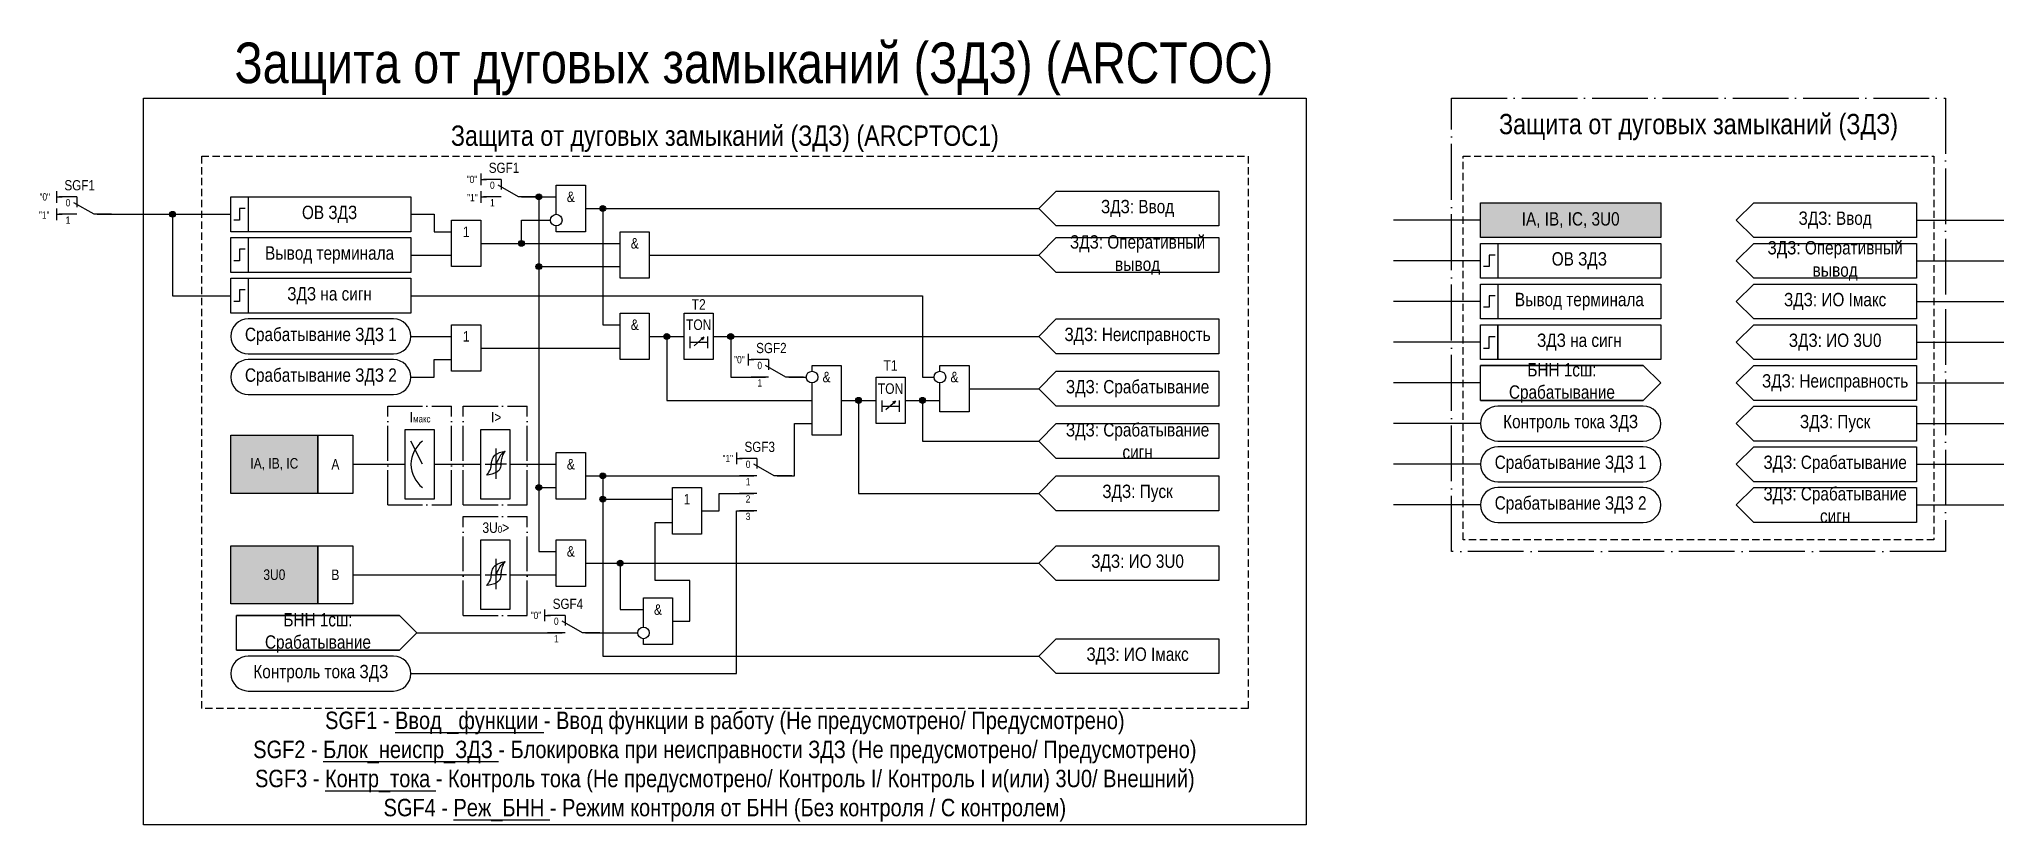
# Model space of a CAD drawing. Header units: millimetres. Extents: x -418 to 320, y 0 to 135.
# Drawn here: x -417.9 to -80, y 0 to 135.1 of the extents above; entities that cross this region are included whole.
import ezdxf
from ezdxf.enums import TextEntityAlignment as Align

# ---------------------------------------------------------------- set-up
doc = ezdxf.new("R2010")
doc.units = ezdxf.units.MM
doc.linetypes.add('ACAD_ISO04W100', pattern=[30, 24, -3, 0, -3])
doc.linetypes.add('штриховая2', pattern=[0.375, 0.25, -0.125])
doc.layers.add('TEXT', color=7, linetype='Continuous', lineweight=25)
doc.layers.add('Основная', color=7, linetype='Continuous')
doc.styles.add('1.8_Gost_RD', font='ARIALN.TTF', dxfattribs={"height": 1.8})
doc.styles.add('2.5_Gost_RD', font='ARIALN.TTF', dxfattribs={"height": 2.5})
doc.styles.add('3.5_Gost_RD', font='ARIALN.TTF', dxfattribs={"height": 3.5})
doc.styles.add('Вывод', font='ARIALN.TTF', dxfattribs={"height": 2.5})
doc.styles.add('Компонент', font='ARIALN.TTF', dxfattribs={"height": 3.5})

msp = doc.modelspace()

# ---------------------------------------------------------------- texts
at = {"color": 30, "ltscale": 100, "attachment_point": 5, "style": '3.5_Gost_RD'}
for s, insert, char_height, width in [('{\\C3;Защита от дуговых замыканий (ЗДЗ) (ARCTOC)}', (-295, 130), 7, 210), ('\\pt108.5;Защита от дуговых замыканий (ЗДЗ)', (-132.5, 120), 3.5, 85), ('\\pt108.5;Защита от дуговых замыканий (ЗДЗ) (ARCPTOC1)', (-300, 118), 3.5, 180), ('SGF1 - {\\LВвод _функции} - Ввод функции в работу (Не предусмотрено/ Предусмотрено)\\PSGF2 - {\\LБлок_неиспр_ЗДЗ} - Блокировка при неисправности ЗДЗ (Не предусмотрено/ Предусмотрено)\\PSGF3 - {\\LКонтр_тока} - Контроль тока (Не предусмотрено/ Контроль I/ Контроль I и(или) 3U0/ Внешний)\\PSGF4 - {\\LРеж_БНН} - Режим контроля от БНН (Без контроля /^IС контролем)', (-300, 10), 3, 180)]:
    msp.add_mtext(s, dxfattribs=dict(at, insert=insert, char_height=char_height, width=width))
at = {"ltscale": 100, "char_height": 1.25, "attachment_point": 1, "style": '3.5_Gost_RD'}
for s, insert in [('"1"', (-344.34, 108.5)), ('2', (-296.41, 56.66)), ('3', (-296.41, 53.66))]:
    msp.add_mtext_dynamic_manual_height_columns(s, width=2, gutter_width=17.5, heights=[0], dxfattribs=dict(at, insert=insert))
at = {"ltscale": 100, "char_height": 1.8, "attachment_point": 5}
for s, insert, width, style in [('&', (-326.5, 108), 5, '2.5_Gost_RD'), ('1', (-344.5, 102), 5, '2.5_Gost_RD'), ('&', (-315.5, 100), 5, '2.5_Gost_RD'), ('T2', (-304.5, 89.5), 5, '2.5_Gost_RD'), ('1', (-344.5, 84), 5, '2.5_Gost_RD'), ('&', (-315.5, 86), 5, '2.5_Gost_RD'), ('TON', (-304.5, 86), 5, '2.5_Gost_RD'), ('&', (-282.5, 77), 5, '2.5_Gost_RD'), ('T1', (-271.5, 79), 5, '2.5_Gost_RD'), ('&', (-260.5, 77), 5, '2.5_Gost_RD'), ('TON', (-271.5, 75), 5, '2.5_Gost_RD'), ('IA, IB, IC', (-377.5, 62), 15, '1.8_Gost_RD'), ('А', (-367, 62), 6, '1.8_Gost_RD'), ('&', (-326.5, 62), 5, '2.5_Gost_RD'), ('1', (-306.5, 56), 5, '2.5_Gost_RD'), ('&', (-326.5, 47), 5, '2.5_Gost_RD'), ('3U0', (-377.5, 43), 15, '1.8_Gost_RD'), ('В', (-367, 43), 6, '1.8_Gost_RD')]:
    msp.add_mtext(s, dxfattribs=dict(at, insert=insert, width=width, style=style))
at = {"color": 6, "ltscale": 100, "insert": (-418, 105.5), "char_height": 1.25, "attachment_point": 1, "style": '3.5_Gost_RD'}
msp.add_mtext_dynamic_manual_height_columns('"1"', width=2, gutter_width=17.5, heights=[0], dxfattribs=at)
at = {"color": 7, "ltscale": 100, "char_height": 1.8, "attachment_point": 1, "style": '1.8_Gost_RD'}
for s, insert in [('\\pi2.7859;I{\\H0.66667x;макс}', (-357, 71)), ('\\pi4.7676;I>', (-345, 71)), ('\\pi3.29747;3U{\\H0.66667x;0}>', (-345, 52))]:
    msp.add_mtext_dynamic_manual_height_columns(s, width=11, gutter_width=17.5, heights=[0], dxfattribs=dict(at, insert=insert))
at = {"color": 3, "ltscale": 100, "insert": (-311.5, 37), "char_height": 1.8, "width": 5, "attachment_point": 5, "style": '2.5_Gost_RD'}
msp.add_mtext('&', dxfattribs=at)
at = {"layer": 'TEXT', "ltscale": 100, "char_height": 2.3, "attachment_point": 5, "style": '2.5_Gost_RD'}
for s, insert, width in [('ОВ ЗДЗ', (-368, 105), 28), ('ЗДЗ: Ввод', (-229, 106), 28), ('ЗДЗ: Ввод', (-109, 104), 28), ('ЗДЗ: Оперативный вывод', (-229, 98), 28), ('Вывод терминала', (-368, 98), 28), ('ОВ ЗДЗ', (-153, 97), 28), ('ЗДЗ: Оперативный вывод', (-109, 97), 28), ('ЗДЗ на сигн', (-368, 91), 28), ('Вывод терминала', (-153, 90), 28), ('ЗДЗ: ИО Iмакс', (-109, 90), 28), ('ЗДЗ: Неисправность', (-229, 84), 28), ('ЗДЗ на сигн', (-153, 83), 28), ('ЗДЗ: ИО 3U0', (-109, 83), 27.9495), ('БНН 1сш: Срабатывание', (-156, 76), 28), ('ЗДЗ: Срабатывание', (-229, 75), 28), ('ЗДЗ: Неисправность', (-109, 76), 28), ('ЗДЗ: Срабатывание ^Jсигн', (-229, 66), 28), ('{\\C256;Контроль тока ЗДЗ}', (-154.5, 69), 31), ('ЗДЗ: Пуск', (-109, 69), 28), ('ЗДЗ: Срабатывание', (-109, 62), 28), ('ЗДЗ: Пуск', (-229, 57), 28), ('ЗДЗ: Срабатывание ^Jсигн', (-109, 55), 28), ('ЗДЗ: ИО 3U0', (-229, 45), 28), ('БНН 1сш: Срабатывание', (-370, 33), 28), ('ЗДЗ: ИО Iмакс', (-229, 29), 27.9495), ('{\\C256;Контроль тока ЗДЗ}', (-369.5, 26), 31)]:
    msp.add_mtext(s, dxfattribs=dict(at, insert=insert, width=width))
at = {"layer": 'TEXT', "color": 0, "ltscale": 100, "insert": (-154.5, 104), "char_height": 2.3, "width": 31, "attachment_point": 5, "style": '2.5_Gost_RD'}
msp.add_mtext('{\\C256;IA, IB, IC, 3U0}', dxfattribs=at)
at = {"layer": 'TEXT', "color": 3, "ltscale": 100, "char_height": 2.3, "width": 31, "attachment_point": 5, "style": '2.5_Gost_RD'}
for s, insert in [('Срабатывание ЗДЗ 1', (-369.5, 84)), ('Срабатывание ЗДЗ 2', (-369.5, 77)), ('Срабатывание ЗДЗ 1', (-154.5, 62)), ('Срабатывание ЗДЗ 2', (-154.5, 55))]:
    msp.add_mtext(s, dxfattribs=dict(at, insert=insert))

# ---------------------------------------------------------------- blocks, each defined once
blk = doc.blocks.new('*U892')
at = {"layer": 'Основная', "linetype": 'ACAD_ISO04W100', "ltscale": 0.25}
for p, q in [((0, 0), (11, 0)), ((0, -17), (0, 0)), ((11, -17), (11, 0)), ((0, -17), (11, -17))]:
    blk.add_line(p, q, dxfattribs=at)
at = {"layer": 'Основная', "style": 'Компонент'}
blk.add_attdef('ОУ', text='', height=3.5, dxfattribs=at).set_placement((11, 0), align=Align.MIDDLE_CENTER)
blk = doc.blocks.new('Точка')
at = {"ltscale": 100}
h = blk.add_hatch(color=256, dxfattribs=at)
h.dxf.hatch_style = 1
edge = h.paths.add_edge_path()
edge.add_arc((0, 0), 0.5, 0, 360)
blk.add_circle((0, 0), 0.5, dxfattribs=at)
blk = doc.blocks.new('*U958')
at = {"layer": 'Основная', "color": 0}
blk.add_line((0, 0), (7, 4), dxfattribs=at)
at = {"layer": 'Основная', "ltscale": 0.35}
blk.add_line((6, 6), (6, 2.5), dxfattribs=at)
blk = doc.blocks.new('*U1043')
at = {"layer": 'Основная', "color": 0}
for p, q in [((-3, 6), (-9, 6)), ((-3, 0), (-9, 0)), ((9, 0), (3, 0))]:
    blk.add_line(p, q, dxfattribs=at)
at = {"layer": 'Основная', "ltscale": 0.25, "xscale": -1}
blk.add_blockref('*U958', (3, 0), dxfattribs=at)
at = {"layer": 'Основная'}
for tag, height, style, p in [('В1', 2.5, 'Вывод', (-13, 6)), ('ОУ', 3.5, 'Компонент', (-2, 10)), ('В2', 2.5, 'Вывод', (-6, 4)), ('В3', 2.5, 'Вывод', (-6, -2))]:
    blk.add_attdef(tag, text='', height=height, dxfattribs=dict(at, style=style)).set_placement(p, align=Align.MIDDLE_CENTER)
blk = doc.blocks.new('*U1042')
at = {"layer": 'Основная', "color": 0}
for p, q in [((-3, 6), (-9, 6)), ((-3, 0), (-9, 0)), ((9, 0), (3, 0))]:
    blk.add_line(p, q, dxfattribs=at)
at = {"layer": 'Основная', "ltscale": 0.25, "xscale": -1}
blk.add_blockref('*U958', (3, 0), dxfattribs=at)
at = {"layer": 'Основная'}
for tag, height, style, p in [('В1', 2.5, 'Вывод', (-13, 6)), ('ОУ', 3.5, 'Компонент', (-2, 10)), ('В2', 2.5, 'Вывод', (-6, 4)), ('В3', 2.5, 'Вывод', (-6, -2))]:
    blk.add_attdef(tag, text='', height=height, dxfattribs=dict(at, style=style)).set_placement(p, align=Align.MIDDLE_CENTER)
blk = doc.blocks.new('*U985')
at = {"layer": 'Основная', "color": 0}
for p, q in [((-3, 6), (-9, 6)), ((-3, 0), (-9, 0)), ((9, 0), (3, 0))]:
    blk.add_line(p, q, dxfattribs=at)
at = {"layer": 'Основная', "ltscale": 0.25, "xscale": -1}
blk.add_blockref('*U958', (3, 0), dxfattribs=at)
at = {"layer": 'Основная'}
for tag, height, style, p in [('В1', 2.5, 'Вывод', (-14, 6)), ('ОУ', 3.5, 'Компонент', (-2, 10)), ('В2', 2.5, 'Вывод', (-6, 4)), ('В3', 2.5, 'Вывод', (-6, -2))]:
    blk.add_attdef(tag, text='', height=height, dxfattribs=dict(at, style=style)).set_placement(p, align=Align.MIDDLE_CENTER)

# ---------------------------------------------------------------- hatches: boundary and pattern name
at = {"ltscale": 100, "true_color": 0xf7941d}
h = msp.add_hatch(color=30, dxfattribs=at)
h.dxf.hatch_style = 1
h.paths.add_polyline_path([(-170, 107), (-139, 107), (-139, 101), (-170, 101)])
h = msp.add_hatch(color=30, dxfattribs=at)
h.dxf.hatch_style = 1
h.paths.add_polyline_path([(-385, 67), (-370, 67), (-370, 57), (-385, 57)])
h = msp.add_hatch(color=30, dxfattribs=at)
h.dxf.hatch_style = 1
h.paths.add_polyline_path([(-385, 48), (-370, 48), (-370, 38), (-385, 38)])

# ---------------------------------------------------------------- linework, layer by layer
at = {"ltscale": 100}
for p, q in [((-342, 112), (-342, 110)), ((-342, 111), (-341, 111)), ((-342, 109), (-342, 107)), ((-342, 108), (-341, 108)), ((-170, 104), (-185, 104)), ((-95, 104), (-80, 104)), ((-215, 101), (-215, 95)), ((-170, 97), (-185, 97)), ((-95, 97), (-80, 97)), ((-170, 90), (-185, 90)), ((-95, 90), (-80, 90)), ((-305.29, 82.4), (-303.62, 83.88)), ((-303.62, 83.88), (-304.14, 83.66)), ((-303.62, 83.88), (-303.88, 83.42)), ((-170, 83), (-185, 83)), ((-95, 83), (-80, 83)), ((-296, 81), (-296, 79)), ((-296, 80), (-295, 80)), ((-170, 76), (-185, 76)), ((-95, 76), (-80, 76)), ((-272.29, 71.4), (-270.62, 72.88)), ((-270.62, 72.88), (-271.14, 72.66)), ((-270.62, 72.88), (-270.88, 72.42)), ((-269, 73), (-263, 73)), ((-170, 69), (-185, 69)), ((-95, 69), (-80, 69)), ((-298, 64), (-298, 62)), ((-298, 63), (-297, 63)), ((-170, 62), (-185, 62)), ((-95, 62), (-80, 62)), ((-294.5, 57), (-297.5, 57)), ((-170, 55), (-185, 55)), ((-95, 55), (-80, 55)), ((-294.5, 54), (-297.5, 54))]:
    msp.add_line(p, q, dxfattribs=at)
at = {"color": 6, "ltscale": 100}
for p, q in [((-415, 109), (-415, 107)), ((-415, 108), (-414, 108)), ((-415, 106), (-415, 104)), ((-415, 105), (-414, 105))]:
    msp.add_line(p, q, dxfattribs=at)
at = {"color": 7, "ltscale": 100}
for p, q in [((-352, 62), (-354, 66)), ((-341.21, 62), (-339.4, 62)), ((-337.58, 62), (-339.4, 62)), ((-341.21, 43), (-339.4, 43)), ((-337.58, 43), (-339.4, 43))]:
    msp.add_line(p, q, dxfattribs=at)
for p, q in [((-339.4, 64.72), (-339.4, 59.52)), ((-339.4, 45.72), (-339.4, 40.52))]:
    msp.add_line(p, q)
at = {"color": 3, "ltscale": 100}
for p, q in [((-331, 37), (-331, 35)), ((-331, 36), (-330, 36))]:
    msp.add_line(p, q, dxfattribs=at)
msp.add_lwpolyline([(-400, 125), (-200, 125), (-200, 0), (-400, 0)], close=True, dxfattribs=at)
at = {"color": 251, "linetype": 'ACAD_ISO04W100', "lineweight": 30, "ltscale": 0.4, "true_color": 0x58595b}
msp.add_lwpolyline([(-175, 125), (-90, 125), (-90, 47), (-175, 47)], close=True, dxfattribs=at)
at = {"color": 7, "linetype": 'штриховая2', "ltscale": 5}
msp.add_lwpolyline([(-390, 115), (-210, 115), (-210, 20), (-390, 20)], close=True, dxfattribs=at)
at = {"linetype": 'штриховая2', "ltscale": 5}
msp.add_lwpolyline([(-173, 115), (-92, 115), (-92, 49), (-173, 49)], close=True, dxfattribs=at)
at = {"ltscale": 100}
for points in [[(-329, 105), (-329, 110), (-324, 110), (-324, 102), (-329, 102), (-329, 103)], [(-354, 105), (-350, 105), (-350, 102), (-347, 102)], [(-335, 108), (-329, 108)], [(-335, 108), (-332, 108), (-332, 47), (-329, 47)], [(-335, 108), (-332, 108), (-332, 96), (-318, 96)], [(-335, 108), (-332, 108), (-332, 58), (-329, 58)], [(-324, 106), (-246, 106)], [(-324, 106), (-321, 106), (-321, 86), (-318, 86)], [(-342, 100), (-335, 100), (-335, 104), (-330, 104)], [(-342, 100), (-318, 100)], [(-215, 95), (-243, 95), (-246, 98), (-243, 101), (-215, 101)], [(-354, 98), (-347, 98)], [(-313, 98), (-246, 98)], [(-354, 91), (-266, 91), (-266, 77), (-264, 77)], [(-354, 84), (-347, 84)], [(-342, 82), (-318, 82)], [(-313, 84), (-310, 84), (-310, 73), (-285, 73)], [(-313, 84), (-307, 84)], [(-306, 84), (-306, 82)], [(-306, 83), (-303, 83)], [(-303, 84), (-303, 82)], [(-302, 84), (-246, 84)], [(-302, 84), (-299, 84), (-299, 77), (-293, 77)], [(-354, 77), (-350, 77), (-350, 80), (-347, 80)], [(-285, 78), (-285, 79), (-280, 79), (-280, 67), (-285, 67), (-285, 76)], [(-263, 78), (-263, 79), (-258, 79), (-258, 71), (-263, 71), (-263, 76)], [(-289, 77), (-286, 77)], [(-258, 75), (-246, 75)], [(-280, 73), (-274, 73)], [(-280, 73), (-277, 73), (-277, 57), (-246, 57)], [(-273, 73), (-273, 71)], [(-273, 72), (-270, 72)], [(-270, 73), (-270, 71)], [(-269, 73), (-266, 73), (-266, 66), (-246, 66)], [(-291, 60), (-288, 60), (-288, 69), (-285, 69)], [(-364, 62), (-355, 62)], [(-350, 62), (-342, 62)], [(-337, 62), (-329, 62)], [(-324, 60), (-321, 60), (-321, 29), (-246, 29)], [(-324, 60), (-321, 60), (-321, 56), (-309, 56)], [(-324, 60), (-295, 60)], [(-304, 54), (-301, 54), (-301, 57), (-295, 57)], [(-354, 26), (-298, 26), (-298, 54), (-295, 54)], [(-324, 45), (-246, 45)], [(-364, 43), (-342, 43)], [(-337, 43), (-329, 43)], [(-334, 43), (-329, 43)]]:
    msp.add_lwpolyline(points, dxfattribs=at)
for points in [[(-243, 109), (-215, 109), (-215, 103), (-243, 103), (-246, 106)], [(-385, 108), (-382, 108), (-382, 102), (-385, 102)], [(-385, 108), (-354, 108), (-354, 102), (-385, 102)], [(-170, 107), (-139, 107), (-139, 101), (-170, 101)], [(-123, 107), (-95, 107), (-95, 101), (-123, 101), (-126, 104)], [(-347, 104), (-342, 104), (-342, 96), (-347, 96)], [(-318, 102), (-313, 102), (-313, 94), (-318, 94)], [(-385, 101), (-354, 101), (-354, 95), (-385, 95)], [(-385, 101), (-382, 101), (-382, 95), (-385, 95)], [(-170, 100), (-167, 100), (-167, 94), (-170, 94)], [(-170, 100), (-139, 100), (-139, 94), (-170, 94)], [(-95, 94), (-123, 94), (-126, 97), (-123, 100), (-95, 100)], [(-385, 94), (-382, 94), (-382, 88), (-385, 88)], [(-385, 94), (-354, 94), (-354, 88), (-385, 88)], [(-170, 93), (-139, 93), (-139, 87), (-170, 87)], [(-170, 93), (-167, 93), (-167, 87), (-170, 87)], [(-123, 93), (-95, 93), (-95, 87), (-123, 87), (-126, 90)], [(-318, 88), (-313, 88), (-313, 80), (-318, 80)], [(-307, 88), (-302, 88), (-302, 80), (-307, 80)], [(-347, 86), (-342, 86), (-342, 78), (-347, 78)], [(-246, 84), (-243, 87), (-215, 87), (-215, 81), (-243, 81)], [(-170, 86), (-167, 86), (-167, 80), (-170, 80)], [(-167, 86), (-139, 86), (-139, 80), (-167, 80)], [(-123, 86), (-95, 86), (-95, 80), (-123, 80), (-126, 83)], [(-243, 78), (-215, 78), (-215, 72), (-243, 72), (-246, 75)], [(-126, 76), (-123, 79), (-95, 79), (-95, 73), (-123, 73)], [(-274, 77), (-269, 77), (-269, 69), (-274, 69)], [(-123, 72), (-95, 72), (-95, 66), (-123, 66), (-126, 69)], [(-355, 68), (-350, 68), (-350, 56), (-355, 56)], [(-342, 68), (-337, 68), (-337, 56), (-342, 56)], [(-243, 69), (-215, 69), (-215, 63), (-243, 63), (-246, 66)], [(-385, 67), (-370, 67), (-370, 57), (-385, 57)], [(-370, 67), (-364, 67), (-364, 57), (-370, 57)], [(-123, 65), (-95, 65), (-95, 59), (-123, 59), (-126, 62)], [(-329, 64), (-324, 64), (-324, 56), (-329, 56)], [(-309, 58), (-304, 58), (-304, 50), (-309, 50)], [(-243, 60), (-215, 60), (-215, 54), (-243, 54), (-246, 57)], [(-123, 58), (-95, 58), (-95, 52), (-123, 52), (-126, 55)], [(-385, 48), (-370, 48), (-370, 38), (-385, 38)], [(-370, 48), (-364, 48), (-364, 38), (-370, 38)], [(-342, 49), (-337, 49), (-337, 37), (-342, 37)], [(-329, 49), (-324, 49), (-324, 41), (-329, 41)], [(-243, 48), (-215, 48), (-215, 42), (-243, 42), (-246, 45)], [(-243, 32), (-215, 32), (-215, 26), (-243, 26), (-246, 29)]]:
    msp.add_lwpolyline(points, close=True, dxfattribs=at)
at = {"color": 6, "ltscale": 100}
for points in [[(-408, 105), (-385, 105)], [(-408, 105), (-395, 105), (-395, 91), (-385, 91)]]:
    msp.add_lwpolyline(points, dxfattribs=at)
at = {"lineweight": 30, "ltscale": 100}
for points in [[(-382.5, 106), (-383.5, 106), (-383.5, 104), (-384.5, 104)], [(-382.5, 99), (-383.5, 99), (-383.5, 97), (-384.5, 97)], [(-167.5, 98), (-168.5, 98), (-168.5, 96), (-169.5, 96)], [(-382.5, 92), (-383.5, 92), (-383.5, 90), (-384.5, 90)], [(-167.5, 91), (-168.5, 91), (-168.5, 89), (-169.5, 89)], [(-169.5, 82), (-168.5, 82), (-168.5, 84), (-167.5, 84)]]:
    msp.add_lwpolyline(points, dxfattribs=at)
at = {"ltscale": 100}
for points in [[(-382, 81), (-357, 81, 1), (-357, 87), (-382, 87, 1)], [(-382, 74), (-357, 74, 1), (-357, 80), (-382, 80, 1)], [(-167, 66), (-142, 66, 1), (-142, 72), (-167, 72, 1)], [(-167, 59), (-142, 59, 1), (-142, 65), (-167, 65, 1)], [(-167, 52), (-142, 52, 1), (-142, 58), (-167, 58, 1)], [(-382, 23), (-357, 23, 1), (-357, 29), (-382, 29, 1)]]:
    msp.add_lwpolyline(points, format="xyb", close=True, dxfattribs=at)
at = {"color": 3, "ltscale": 100}
for points in [[(-309, 35), (-306, 35), (-306, 42), (-312, 42), (-312, 52), (-309, 52)], [(-324, 45), (-318, 45), (-318, 37), (-314, 37)], [(-314, 34), (-314, 39), (-309, 39), (-309, 31), (-314, 31), (-314, 32)], [(-353, 33), (-328, 33)], [(-324, 33), (-315, 33)]]:
    msp.add_lwpolyline(points, dxfattribs=at)
at = {"ltscale": 100}
for centre in [(-329, 104), (-263, 77)]:
    msp.add_circle(centre, 1, dxfattribs=at)
msp.add_circle((-285, 77), 1)
at = {"color": 3, "ltscale": 100}
msp.add_circle((-314, 33), 1, dxfattribs=at)
at = {"color": 7, "ltscale": 100}
msp.add_arc((-349, 62), 5, 126.8699, 233.1301, dxfattribs=at)
for points in [[(-340.2, 61.92), (-340.05, 62.71), (-339.56, 63.54), (-337.8, 64.26)], [(-339.4, 62), (-339, 62.72), (-338.53, 63.6), (-337.8, 64.26)], [(-338.52, 61.92), (-338.4, 62.71), (-338.19, 63.54), (-337.8, 64.26)], [(-340.2, 61.92), (-340.4, 61.13), (-341, 60.12)], [(-338.52, 61.92), (-338.75, 61.13), (-339.24, 60.67), (-341, 60.12)], [(-340.2, 42.92), (-340.05, 43.71), (-339.56, 44.54), (-337.8, 45.26)], [(-339.4, 43), (-339, 43.72), (-338.53, 44.6), (-337.8, 45.26)], [(-338.52, 42.92), (-338.4, 43.71), (-338.19, 44.54), (-337.8, 45.26)], [(-340.2, 42.92), (-340.4, 42.13), (-341, 41.12)], [(-338.52, 42.92), (-338.75, 42.13), (-339.24, 41.67), (-341, 41.12)]]:
    msp.add_spline(points, degree=3)
at = {"layer": 'TEXT', "color": 3, "ltscale": 100}
for points in [[(-170, 73), (-142, 73), (-139, 76), (-142, 79), (-170, 79), (-142, 79), (-139, 76), (-142, 73), (-170, 73), (-170, 79)], [(-384, 30), (-356, 30), (-353, 33), (-356, 36), (-384, 36), (-356, 36), (-353, 33), (-356, 30), (-384, 30), (-384, 36)]]:
    msp.add_lwpolyline(points, dxfattribs=at)

# ---------------------------------------------------------------- block references
at = {"ltscale": 100}
for p in [(-332, 108), (-395, 105), (-321, 106), (-335, 100), (-332, 96), (-310, 84), (-299, 84), (-277, 73), (-266, 73), (-332, 58), (-321, 60), (-321, 60), (-321, 56), (-321, 56), (-318, 45)]:
    msp.add_blockref('Точка', p, dxfattribs=at)
at = {"layer": 'Основная', "ltscale": 0.25, "xscale": 0.5, "yscale": 0.5, "zscale": 0.5}
for name, p, values in [('*U1042', (-337, 108), {'ОУ': 'SGF1', 'В1': '"0"', 'В2': '0', 'В3': '1'}), ('*U1043', (-291, 77), {'ОУ': 'SGF2', 'В1': '"0"', 'В2': '0', 'В3': '1'}), ('*U1043', (-293, 60), {'ОУ': 'SGF3', 'В1': '"1"', 'В2': '0', 'В3': '1'})]:
    msp.add_blockref(name, p, dxfattribs=at).add_auto_attribs(values)
at = {"layer": 'Основная', "color": 6, "ltscale": 0.25, "xscale": 0.5, "yscale": 0.5, "zscale": 0.5}
msp.add_blockref('*U985', (-410, 105), dxfattribs=at).add_auto_attribs({'ОУ': 'SGF1', 'В1': '"0"', 'В2': '0', 'В3': '1'})
at = {"layer": 'Основная', "ltscale": 0.25}
for p in [(-358, 72), (-345, 72), (-345, 53)]:
    msp.add_blockref('*U892', p, dxfattribs=at)
at = {"layer": 'Основная', "color": 3, "ltscale": 0.25, "xscale": 0.5, "yscale": 0.5, "zscale": 0.5}
msp.add_blockref('*U1043', (-326, 33), dxfattribs=at).add_auto_attribs({'ОУ': 'SGF4', 'В1': '"0"', 'В2': '0', 'В3': '1'})

msp.set_redraw_order([(e.dxf.handle, doc.entitydb.next_handle()) for e in msp.query("TEXT MTEXT ATTDEF DIMENSION ARC_DIMENSION")])  # texts and dimensions are drawn at this point

doc.saveas('drawing.dxf')
